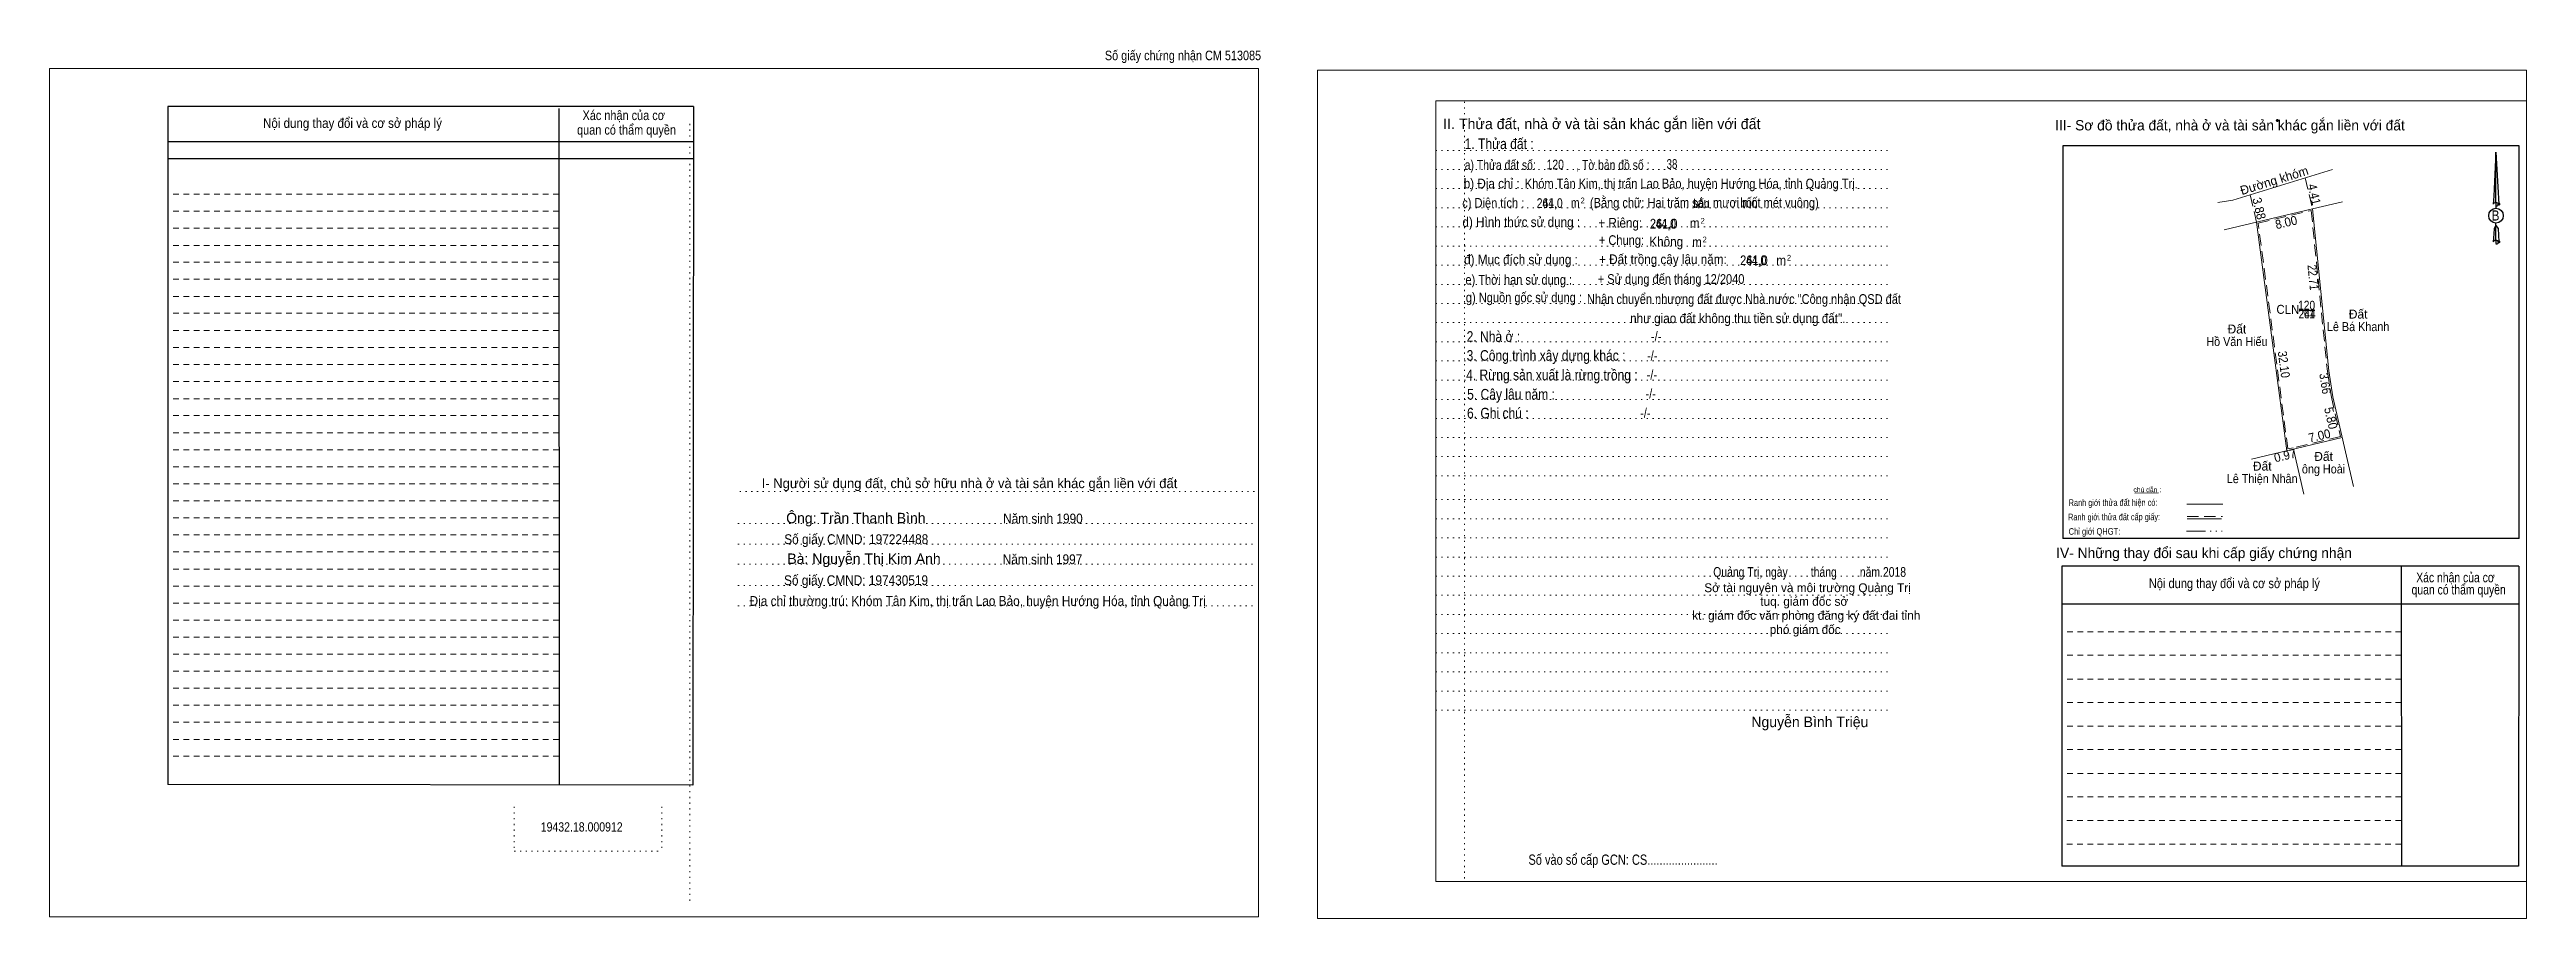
# Model space of a CAD drawing. Header units: centimetres. Extents: x 535572 to 536212, y 1836679 to 1836836.
# Drawn here: x 535571.7 to 535916.9, y 1836714.6 to 1836835.7 of the extents above; entities that cross this region are included whole.
import ezdxf
from ezdxf.enums import TextEntityAlignment as Align

# ---------------------------------------------------------------- set-up
doc = ezdxf.new("R2010")
doc.units = ezdxf.units.CM
doc.header["$LTSCALE"] = 0.53
doc.header["$PDMODE"] = 32
doc.header["$PDSIZE"] = 0.265
for name, pattern in [('DASH_DOUBLE_DOT', [9.2, 5, -1.2, 0.3, -1.2, 0.3, -1.2]), ('DOTTED', [1.5, 0.3, -1.2]), ('MEDIUM_DASHED', [4.5, 3, -1.5]), ('SHORT_DASHED', [2.7, 1.5, -1.2])]:
    doc.linetypes.add(name, pattern=pattern)
for name, color, linetype, lineweight in [('1', 7, 'DOTTED', 13), ('18', 7, 'Continuous', 25), ('28', 7, 'SHORT_DASHED', 13), ('5', 7, 'Continuous', 13), ('55', 7, 'Continuous', 13), ('7', 7, 'Continuous', 13)]:
    doc.layers.add(name, color=color, linetype=linetype, lineweight=lineweight)
doc.layers.add('4', color=7, linetype='Continuous')
doc.layers.add('40', color=7, linetype='Continuous')

msp = doc.modelspace()

# ---------------------------------------------------------------- texts
at = {"layer": '18'}
for s, height, p in [('II. Thửa đất, nhà ở và tài sản khác gắn liền với đất', 1.478, (535788.075, 1836824.6)), ('Ông: Trần Thanh Bình', 1.46, (535684.11, 1836769.65)), ('Bà: Nguyễn Thị Kim Anh', 1.46, (535685.25, 1836763.98))]:
    msp.add_text(s, height=height, dxfattribs=at).set_placement(p, align=Align.CENTER)
for s, height, width, p in [('1. Thửa đất :', 1.478, 0.85, (535773.765, 1836821.82)), ('a) Thửa đất số:              , Tờ bản đồ số : ', 1.354, 0.8, (535782.045, 1836818.93)), ('120', 1.35, 0.8, (535781.59, 1836818.99)), ('b) Địa chỉ : ', 1.354, 0.9, (535772.95, 1836816.34)), ('c) Diện tích :                                                   ', 1.354, 0.85, (535783.85, 1836813.64)), ('d) Hình thức sử dụng :', 1.354, 0.9, (535776.855, 1836810.97)), ('261,0', 1.35, 0.8, (535780.815, 1836813.61)), (' m', 1.354, 0.8, (535784.17, 1836813.65)), ('2', 0.8204, 0.75, (535785.405, 1836814.24)), ('(Bằng chữ: Hai trăm sáu mươi mốt mét vuông)', 1.35, 0.85, (535802.365, 1836813.67)), ('+ Riêng: ', 1.354, 0.9, (535790.875, 1836810.86)), ('261,0', 1.35, 0.85, (535796.705, 1836810.74)), ('2', 0.8204, 0.8, (535802.125, 1836811.4)), ('B', 1.418, 0.85, (535912.64, 1836811.85)), ('       + Chung:', 1.354, 0.85, (535789.32, 1836808.45)), ('Không', 1.354, 0.9, (535797.055, 1836808.24)), (' m', 1.354, 0.9, (535800.8, 1836810.82)), (' m', 1.354, 0.9, (535801.11, 1836808.18)), ('2', 0.8204, 0.8, (535802.405, 1836808.8)), ('đ) Mục đích sử dụng :', 1.354, 0.9, (535776.815, 1836805.75)), ('261,0', 1.35, 0.85, (535809.275, 1836805.64)), (' m', 1.354, 0.9, (535812.85, 1836805.63)), ('2', 0.8204, 0.8, (535814.165, 1836806.25)), ('e) Thời hạn sử dụng :', 1.354, 0.85, (535776.505, 1836802.93)), ('g) Nguồn gốc sử dụng :', 1.354, 0.85, (535777.22, 1836800.46)), ('2. Nhà ở :', 1.478, 0.85, (535772.965, 1836794.95)), ('3. Công trình xây dựng khác :', 1.478, 0.85, (535780.305, 1836792.31)), ('4. Rừng sản xuất là rừng trồng :', 1.478, 0.85, (535781.12, 1836789.6)), ('5. Cây lâu năm :', 1.478, 0.85, (535775.425, 1836786.9)), ('6. Ghi chú :', 1.478, 0.85, (535773.585, 1836784.27)), ('19432.18.000912', 1.29, 0.85, (535645.9, 1836726.68)), ('Số vào sổ cấp GCN: CS.......................', 1.435, 0.8, (535791.035, 1836722.04))]:
    msp.add_text(s, height=height, dxfattribs=dict(at, width=width)).set_placement(p, align=Align.CENTER)
for s, height, width, p in [(' Khóm Tân Kim, thị trấn Lao Bảo, huyện Hướng Hóa, tỉnh Quảng Trị.', 1.35, 0.85, (535776.92, 1836816.34)), ('+ Đất trồng cây lâu năm:', 1.353, 0.9, (535787.7, 1836805.78)), ('Nhận chuyển nhượng đất được Nhà nước "Công nhận QSD đất ', 1.353, 0.85, (535786.01, 1836800.24)), ('+ Sử dụng đến tháng 12/2040', 1.35, 0.85, (535787.51, 1836803.03)), ('như giao đất không thu tiền sử dụng đất".', 1.353, 0.9, (535792.02, 1836797.55))]:
    msp.add_text(s, height=height, dxfattribs=dict(at, width=width)).set_placement(p)
at = {"layer": '28'}
for s, height, width, p in [('Nội dung thay đổi và cơ sở pháp lý', 1.338, 0.9, (535613.955, 1836824.77)), ('Nội dung thay đổi và cơ sở pháp lý', 1.338, 0.9, (535613.955, 1836824.77)), ('Xác nhận của cơ', 1.338, 0.85, (535651.755, 1836825.86)), ('Xác nhận của cơ', 1.338, 0.85, (535651.755, 1836825.86)), (' quan có thẩm quyền', 1.338, 0.85, (535651.935, 1836823.83)), (' quan có thẩm quyền', 1.338, 0.85, (535651.935, 1836823.83)), ('-/-', 1.354, 0.85, (535795.655, 1836795.02)), ('-/-', 1.354, 0.85, (535795.105, 1836792.33)), ('-/-', 1.354, 0.85, (535794.895, 1836787.05)), ('-/-', 1.354, 0.85, (535795.055, 1836789.69)), ('-/-', 1.354, 0.85, (535794.145, 1836784.34)), ('Nội dung thay đổi và cơ sở pháp lý', 1.354, 0.85, (535876.24, 1836760.61)), (' quan có thẩm quyền', 1.354, 0.8, (535907.3, 1836759.73)), ('Xác nhận của cơ', 1.354, 0.8, (535907.055, 1836761.42))]:
    msp.add_text(s, height=height, dxfattribs=dict(at, width=width)).set_placement(p, align=Align.CENTER)
for s, height, p in [('III- Sơ đồ thửa đất, nhà ở và tài sản khác gắn liền với đất', 1.436, (535875.63, 1836824.42)), ('I- Người sử dụng đất, chủ sở hữu nhà ở và tài sản khác gắn liền với đất', 1.357, (535699.95, 1836774.55)), ('IV- Những thay đổi sau khi cấp giấy chứng nhận', 1.436, (535872.015, 1836764.8))]:
    msp.add_text(s, height=height, dxfattribs=at).set_placement(p, align=Align.CENTER)
at = {"layer": '28', "width": 0.9}
for s, p in [('Năm sinh 1990', (535704.64, 1836769.63)), ('Số giấy CMND: 197224488', (535674.13, 1836766.75)), ('Năm sinh 1997', (535704.58, 1836763.95)), ('Số giấy CMND: 197430519', (535674.1, 1836761.03)), ('Địa chỉ thường trú: Khóm Tân Kim, thị trấn Lao Bảo, huyện Hướng Hóa, tỉnh Quảng Trị', (535669.3, 1836758.14))]:
    msp.add_text(s, height=1.37, dxfattribs=at).set_placement(p)
at = {"layer": '4'}
for s, height, width, p in [('244,0', 1.35, 0.8, (535780.815, 1836813.61)), ('244,0', 1.35, 0.8, (535796.605, 1836810.74)), ('bốn', 1.215, 0.8, (535801.945, 1836813.62)), ('bốn', 1.35, 0.8, (535808.6, 1836813.66)), ('244,0', 1.35, 0.8, (535809.195, 1836805.64)), ('244', 1.25, 0.85, (535886.38, 1836798.22))]:
    msp.add_text(s, height=height, dxfattribs=dict(at, width=width)).set_placement(p, align=Align.CENTER)
at = {"layer": '40', "width": 0.85}
msp.add_text('Số giấy chứng nhận CM 513085', height=1.33, dxfattribs=at).set_placement((535729.705, 1836834.21), align=Align.CENTER)
at = {"layer": '5', "width": 0.75}
msp.add_text('38', height=1.35, dxfattribs=at).set_placement((535797.86, 1836819.06), align=Align.CENTER)
at = {"layer": '55'}
msp.add_text('chú dẫn :', height=0.6797, rotation=359.974, dxfattribs=at).set_placement((535864.1048, 1836773.9891), align=Align.CENTER)
for s, height, width, p in [('Ranh giới thửa đất cấp giấy:', 0.9205, 0.8, (535859.4789, 1836770.0749)), ('Ranh giới thửa đất hiện có:', 0.9245, 0.8, (535859.3339, 1836772.0744)), ('Chỉ giới QHGT:', 0.9205, 0.85, (535856.7389, 1836768.0585))]:
    msp.add_text(s, height=height, rotation=0.135, dxfattribs=dict(at, width=width)).set_placement(p, align=Align.CENTER)
at = {"layer": '7'}
msp.add_text('Đường khóm', height=1.25, rotation=17.103, dxfattribs=at).set_placement((535881.9812, 1836816.8442), align=Align.CENTER)
for s, rotation, width, p in [('4.41', 283.218, 0.9, (535886.7687, 1836815.3679)), ('3.88', 283.249, 0.95, (535879.0889, 1836813.3882)), ('8.00', 13.25, 0.95, (535883.6068, 1836810.9948)), ('22.71', 275.736, 0.85, (535886.6005, 1836803.8625)), ('32.10', 277.485, 0.9, (535882.5275, 1836791.7164)), ('3.66', 278.794, 0.9, (535888.2889, 1836789.0405)), ('5.80', 283.117, 0.95, (535889.0814, 1836784.1718)), ('7.00', 13.301, 0.95, (535888.2412, 1836781.2573)), ('0.97', 13.173, 0.95, (535883.4426, 1836778.487))]:
    msp.add_text(s, height=1.25, rotation=rotation, dxfattribs=dict(at, width=width)).set_placement(p, align=Align.CENTER)
at = {"layer": '7', "width": 0.95}
msp.add_text('CLN', height=1.25, dxfattribs=at).set_placement((535885.28, 1836798.85), align=Align.RIGHT)
at = {"layer": '7'}
for s, height, width, p in [('120', 1.25, 0.85, (535886.31, 1836799.42)), ('261', 1.25, 0.8, (535886.31, 1836798.22)), ('Hồ Văn Hiếu', 1.25, 0.9, (535876.595, 1836794.36)), ('Lê Bá Khanh', 1.25, 0.9, (535893.49, 1836796.44)), ('ông Hoài', 1.25, 0.9, (535888.665, 1836776.6)), ('Lê Thiện Nhân', 1.25, 0.9, (535880.115, 1836775.25)), ('Quảng Trị, ngày        tháng        năm 2018', 1.353, 0.8, (535817.045, 1836762.19))]:
    msp.add_text(s, height=height, dxfattribs=dict(at, width=width)).set_placement(p, align=Align.CENTER)
for s, height, p in [('Đất', 1.25, (535893.49, 1836798.19)), ('Đất', 1.25, (535876.59, 1836796.11)), ('Đất', 1.25, (535880.12, 1836777)), ('Đất', 1.25, (535888.67, 1836778.35)), ('Sở tài nguyên và môi trường Quảng Trị', 1.231, (535816.755, 1836760.05)), ('kt. giám đốc văn phòng đăng ký đất đai tỉnh', 1.232, (535816.58, 1836756.2)), ('tuq. giám đốc sở', 1.232, (535816.29, 1836758.15)), ('phó giám đốc', 1.232, (535816.425, 1836754.23)), ('Nguyễn Bình Triệu', 1.463, (535817.075, 1836741.23))]:
    msp.add_text(s, height=height, dxfattribs=at).set_placement(p, align=Align.CENTER)

# ---------------------------------------------------------------- linework, layer by layer
at = {"layer": '1', "linetype": 'Continuous'}
for p, q in [((535764.94, 1836828.56), (535916.95, 1836828.56)), ((535764.94, 1836828.56), (535764.94, 1836719.7)), ((535916.95, 1836828.56), (535916.95, 1836718.83)), ((535764.94, 1836719.7), (535916.95, 1836719.7))]:
    msp.add_line(p, q, dxfattribs=at)
at = {"layer": '1'}
for p, q in [((535768.92, 1836828.42), (535768.92, 1836719.64)), ((535660.98, 1836825.32), (535660.98, 1836716.5)), ((535764.94, 1836821.6), (535771.1, 1836821.6)), ((535764.94, 1836821.6), (535828.22, 1836821.6)), ((535764.94, 1836818.99), (535828.22, 1836818.99)), ((535764.94, 1836816.31), (535828.22, 1836816.31)), ((535764.94, 1836813.64), (535828.22, 1836813.64)), ((535764.94, 1836810.97), (535828.22, 1836810.97)), ((535764.94, 1836808.28), (535828.22, 1836808.28)), ((535764.94, 1836805.64), (535828.22, 1836805.64)), ((535764.94, 1836802.95), (535828.22, 1836802.95)), ((535764.94, 1836800.28), (535828.22, 1836800.28)), ((535764.94, 1836797.64), (535828.22, 1836797.64)), ((535764.94, 1836794.93), (535828.22, 1836794.93)), ((535764.94, 1836792.28), (535828.22, 1836792.28)), ((535764.94, 1836789.61), (535828.22, 1836789.61)), ((535764.94, 1836786.93), (535828.22, 1836786.93)), ((535764.94, 1836784.28), (535828.22, 1836784.28)), ((535764.94, 1836781.6), (535828.22, 1836781.6)), ((535764.94, 1836778.95), (535828.22, 1836778.95)), ((535764.94, 1836776.26), (535828.22, 1836776.26)), ((535667.94, 1836774.07), (535740.23, 1836774.07)), ((535764.94, 1836772.96), (535828.22, 1836772.96)), ((535667.68, 1836769.63), (535739.99, 1836769.63)), ((535764.94, 1836770.26), (535828.22, 1836770.26)), ((535764.94, 1836767.61), (535828.22, 1836767.61)), ((535667.68, 1836766.76), (535739.99, 1836766.76)), ((535667.68, 1836763.93), (535739.99, 1836763.93)), ((535764.94, 1836764.93), (535828.22, 1836764.93)), ((535667.68, 1836761), (535739.99, 1836761)), ((535764.94, 1836762.27), (535828.22, 1836762.27)), ((535667.68, 1836758.16), (535739.99, 1836758.16)), ((535764.94, 1836759.62), (535828.22, 1836759.62)), ((535764.94, 1836756.92), (535828.22, 1836756.92)), ((535764.94, 1836754.27), (535828.22, 1836754.27)), ((535764.94, 1836751.59), (535828.22, 1836751.59)), ((535764.94, 1836748.94), (535828.22, 1836748.94)), ((535764.94, 1836746.26), (535828.22, 1836746.26)), ((535764.94, 1836743.58), (535828.22, 1836743.58)), ((535636.51, 1836730.13), (535636.51, 1836723.94)), ((535657.05, 1836730.13), (535657.05, 1836723.94)), ((535636.51, 1836723.94), (535657.05, 1836723.94))]:
    msp.add_line(p, q, dxfattribs=at)
at = {"layer": '1', "linetype": 'Continuous'}
for points in [[(535571.73, 1836714.81), (535740.25, 1836714.81), (535740.25, 1836833.06), (535571.73, 1836833.06)], [(535571.73, 1836833.06), (535740.25, 1836833.06), (535740.25, 1836714.81), (535571.73, 1836714.81)], [(535748.44, 1836714.56), (535916.95, 1836714.56), (535916.95, 1836832.81), (535748.44, 1836832.81)]]:
    msp.add_lwpolyline(points, close=True, dxfattribs=at)
msp.add_lwpolyline([(535771.1, 1836828.56), (535916.95, 1836828.56), (535916.95, 1836719.7), (535771.1, 1836719.7)], dxfattribs=at)
at = {"layer": '18'}
for p, q in [((535912.69, 1836821.4), (535913.08, 1836814.15)), ((535912.69, 1836821.4), (535913.08, 1836814.15)), ((535912.69, 1836821.4), (535913.08, 1836814.15)), ((535912.38, 1836815.26), (535912.33, 1836814.15)), ((535912.69, 1836814.37), (535912.69, 1836814.07)), ((535912.69, 1836814.07), (535912.69, 1836813.89)), ((535912.69, 1836813.89), (535912.69, 1836813.64)), ((535912.69, 1836813.89), (535912.69, 1836813.64)), ((535912.69, 1836813.89), (535912.69, 1836813.64)), ((535912.69, 1836811.17), (535912.69, 1836811.51)), ((535912.69, 1836811.17), (535912.69, 1836811.51)), ((535912.69, 1836811.17), (535912.69, 1836811.51)), ((535912.69, 1836811.17), (535912.99, 1836810.76)), ((535912.69, 1836811.17), (535912.99, 1836810.76)), ((535912.69, 1836811.17), (535912.99, 1836810.76)), ((535912.69, 1836809.12), (535912.69, 1836808.82)), ((535912.69, 1836808.82), (535912.69, 1836808.64)), ((535912.99, 1836810.76), (535913.08, 1836808.89)), ((535912.99, 1836810.76), (535913.08, 1836808.89)), ((535912.99, 1836810.76), (535913.08, 1836808.89))]:
    msp.add_line(p, q, dxfattribs=at)
for points in [[(535912.69, 1836814.37), (535912.69, 1836821.4), (535912.38, 1836815.26)], [(535912.69, 1836809.12), (535912.69, 1836811.17), (535912.44, 1836810.76), (535912.38, 1836809.99), (535912.33, 1836808.89)]]:
    msp.add_lwpolyline(points, dxfattribs=at)
msp.add_ellipse((535912.7021, 1836812.5278), major_axis=(0, 1.0331), ratio=0.983453, dxfattribs=at)
for centre, start_param, end_param in [((535912.7025, 1836814.1198), 1.57079633, 3.07445202), ((535912.7025, 1836814.1198), 0.06714063, 1.57079633), ((535912.7025, 1836814.1198), 4.71238898, 6.28318531), ((535912.7025, 1836808.847), 2.49106941, 3.07427841), ((535912.7025, 1836808.847), 1.57079633, 2.49106941), ((535912.7025, 1836808.847), 0.06714063, 1.57079633), ((535912.7025, 1836808.847), 4.71238898, 6.28318531)]:
    msp.add_ellipse(centre, major_axis=(0.3725, 0), ratio=0.655448, start_param=start_param, end_param=end_param, dxfattribs=at)
for p in [(535913.08, 1836814.15), (535913.08, 1836808.89)]:
    msp.add_point(p, dxfattribs=at)
at = {"layer": '28', "linetype": 'Continuous', "lineweight": 25}
for p, q in [((535661.48, 1836827.75), (535588.2, 1836827.75)), ((535642.7, 1836827.46), (535642.75, 1836733.18)), ((535661.48, 1836827.75), (535661.39, 1836733.16)), ((535661.48, 1836822.82), (535588.3, 1836822.82)), ((535661.48, 1836822.82), (535588.3, 1836822.82)), ((535661.48, 1836820.44), (535588.3, 1836820.44)), ((535852.31, 1836822.25), (535852.31, 1836767.53)), ((535915.94, 1836767.53), (535852.31, 1836767.53)), ((535899.51, 1836763.68), (535899.55, 1836721.87)), ((535915.91, 1836763.68), (535915.86, 1836721.87)), ((535915.86, 1836758.37), (535852.21, 1836758.37)), ((535661.39, 1836733.16), (535588.2, 1836733.22)), ((535915.86, 1836721.87), (535852.21, 1836721.87))]:
    msp.add_line(p, q, dxfattribs=at)
at = {"layer": '28'}
for p, q in [((535642.7, 1836815.54), (535588.2, 1836815.54)), ((535642.7, 1836813.17), (535588.2, 1836813.17)), ((535642.7, 1836810.79), (535588.2, 1836810.79)), ((535642.7, 1836808.39), (535588.2, 1836808.39)), ((535642.7, 1836806.04), (535588.2, 1836806.04)), ((535642.7, 1836803.66), (535588.2, 1836803.66)), ((535642.7, 1836801.27), (535588.2, 1836801.27)), ((535642.7, 1836798.92), (535588.2, 1836798.92)), ((535642.7, 1836796.54), (535588.2, 1836796.54)), ((535642.7, 1836794.17), (535588.2, 1836794.17)), ((535642.7, 1836791.8), (535588.2, 1836791.8)), ((535642.7, 1836789.4), (535588.2, 1836789.4)), ((535642.7, 1836787.01), (535588.2, 1836787.01)), ((535642.7, 1836784.66), (535588.2, 1836784.66)), ((535642.7, 1836782.28), (535588.2, 1836782.28)), ((535642.7, 1836779.9), (535588.2, 1836779.9)), ((535642.7, 1836777.54), (535588.2, 1836777.54)), ((535642.7, 1836775.17), (535588.2, 1836775.17)), ((535642.7, 1836772.8), (535588.2, 1836772.8)), ((535642.7, 1836770.41), (535588.2, 1836770.41)), ((535642.7, 1836768.02), (535588.2, 1836768.02)), ((535642.7, 1836765.67), (535588.2, 1836765.67)), ((535642.7, 1836763.27), (535588.2, 1836763.27)), ((535642.7, 1836760.9), (535588.2, 1836760.9)), ((535642.7, 1836758.52), (535588.2, 1836758.52)), ((535642.7, 1836756.13), (535588.2, 1836756.13)), ((535642.7, 1836753.78), (535588.2, 1836753.78)), ((535899.51, 1836754.53), (535852.21, 1836754.53)), ((535642.7, 1836751.39), (535588.2, 1836751.39)), ((535899.51, 1836751.26), (535852.21, 1836751.26)), ((535642.7, 1836749.03), (535588.2, 1836749.03)), ((535642.7, 1836746.65), (535588.2, 1836746.65)), ((535899.51, 1836747.93), (535852.21, 1836747.93)), ((535642.7, 1836744.28), (535588.2, 1836744.28)), ((535899.51, 1836744.65), (535852.21, 1836744.65)), ((535642.7, 1836741.92), (535588.2, 1836741.92)), ((535899.51, 1836741.36), (535852.21, 1836741.36)), ((535642.7, 1836739.51), (535588.2, 1836739.51)), ((535642.7, 1836737.19), (535588.2, 1836737.19)), ((535899.51, 1836738.1), (535852.21, 1836738.1)), ((535899.51, 1836734.79), (535852.21, 1836734.79)), ((535899.51, 1836731.52), (535852.21, 1836731.52)), ((535899.48, 1836728.22), (535852.21, 1836728.22)), ((535899.48, 1836724.93), (535852.21, 1836724.93))]:
    msp.add_line(p, q, dxfattribs=at)
at = {"layer": '28', "linetype": 'Continuous', "lineweight": 25}
for points in [[(535661.48, 1836827.75), (535588.2, 1836827.75), (535588.2, 1836733.22)], [(535915.94, 1836767.53), (535915.94, 1836822.25), (535852.31, 1836822.25)], [(535915.91, 1836763.68), (535852.21, 1836763.68), (535852.21, 1836721.87)]]:
    msp.add_lwpolyline(points, dxfattribs=at)
at = {"layer": '28'}
msp.add_point((535882.22, 1836825.8), dxfattribs=at)
at = {"layer": '55'}
for p, q in [((535862.37, 1836773.84), (535865.68, 1836773.88)), ((535869.62, 1836772.31), (535874.62, 1836772.31)), ((535869.65, 1836770.29), (535874.45, 1836770.29)), ((535869.65, 1836770.29), (535874.45, 1836770.29))]:
    msp.add_line(p, q, dxfattribs=at)
at = {"layer": '55', "linetype": 'DASH_DOUBLE_DOT'}
msp.add_line((535869.57, 1836768.54), (535874.56, 1836768.54), dxfattribs=at)
at = {"layer": '55', "linetype": 'MEDIUM_DASHED'}
msp.add_line((535869.65, 1836770.62), (535874.58, 1836770.62), dxfattribs=at)
at = {"layer": '7', "linetype": 'MEDIUM_DASHED'}
for p, q in [((535886.12, 1836817.79), (535887.13, 1836813.49)), ((535878.45, 1836815.43), (535879.34, 1836811.65))]:
    msp.add_line(p, q, dxfattribs=at)
at = {"layer": '7'}
for p, q in [((535874.8, 1836810.58), (535887.13, 1836813.49)), ((535887.13, 1836813.49), (535891.29, 1836814.47)), ((535883.53, 1836779.76), (535879.34, 1836811.65)), ((535889.96, 1836787.27), (535892.86, 1836774.8)), ((535891.28, 1836781.59), (535878.63, 1836778.6)), ((535884.47, 1836779.98), (535885.93, 1836773.72))]:
    msp.add_line(p, q, dxfattribs=at)
at = {"layer": '7', "lineweight": 25}
msp.add_line((535885.27, 1836799.36), (535887.45, 1836799.36), dxfattribs=at)
at = {"layer": '7'}
for points in [[(535873.94, 1836814.35), (535876.04, 1836814.69), (535889.92, 1836818.96)], [(535887.13, 1836813.49), (535889.4, 1836790.89), (535889.96, 1836787.27)]]:
    msp.add_lwpolyline(points, dxfattribs=at)
at = {"layer": '7', "linetype": 'MEDIUM_DASHED'}
msp.add_lwpolyline([(535886.95, 1836813.24), (535889.2, 1836790.86), (535889.76, 1836787.23), (535891.04, 1836781.74), (535884.42, 1836780.17), (535883.7, 1836780.01), (535879.56, 1836811.5)], close=True, dxfattribs=at)

msp.set_redraw_order([(e.dxf.handle, doc.entitydb.next_handle()) for e in msp.query("TEXT MTEXT ATTDEF DIMENSION ARC_DIMENSION")])  # texts and dimensions are drawn at this point

doc.saveas('drawing.dxf')
